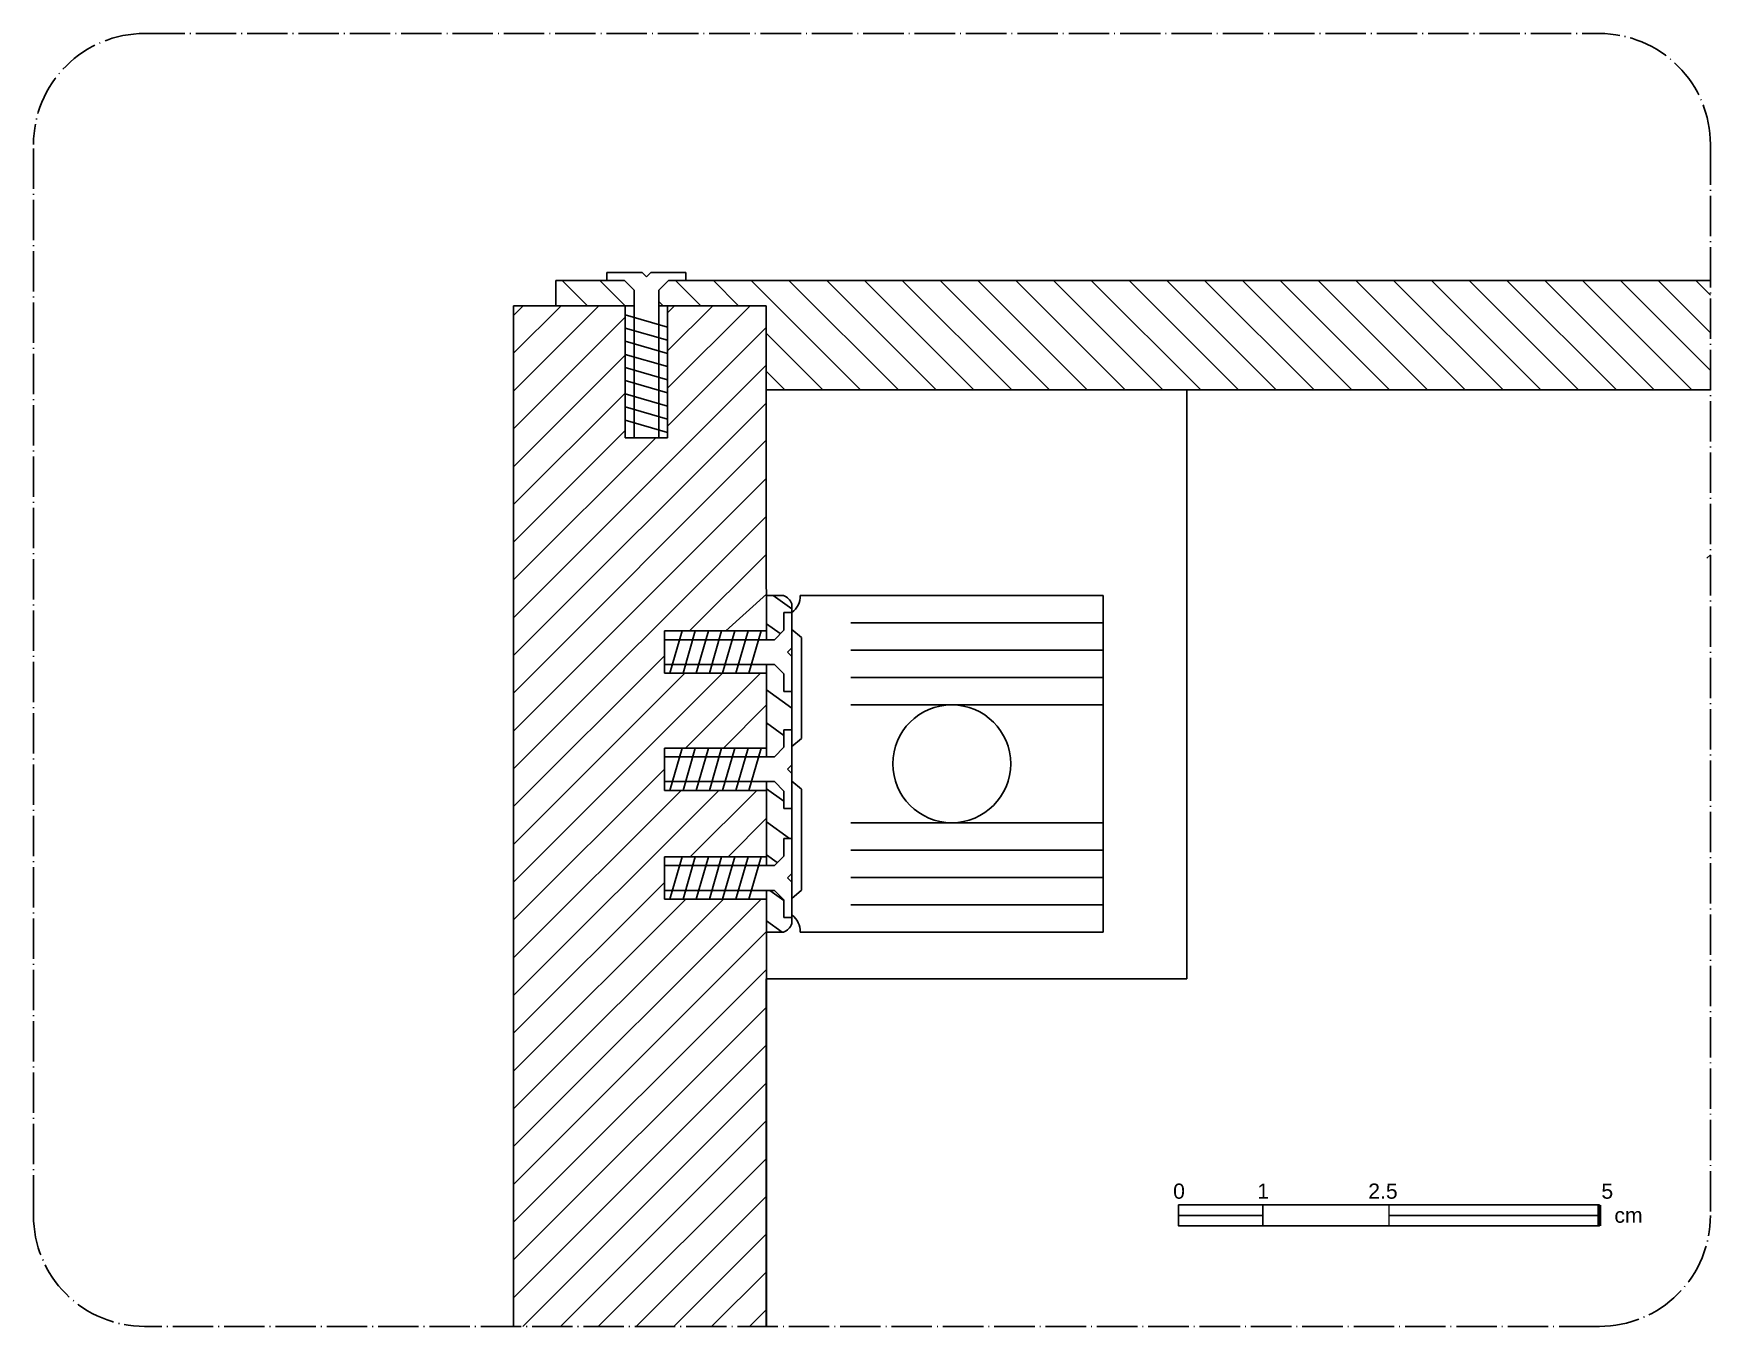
# Model space of a CAD drawing. Header units: millimetres. Extents: x -1061 to 8262, y 78 to 3828.
# Drawn here: x 5116.3 to 5315.6, y 1383 to 1536.7 of the extents above; entities that cross this region are included whole.
import ezdxf
from ezdxf.enums import TextEntityAlignment as Align

# ---------------------------------------------------------------- set-up
doc = ezdxf.new("R2010")
doc.units = ezdxf.units.MM
doc.linetypes.add('ACAD_ISO04W100', pattern=[30, 24, -3, 0, -3])
for name, color, linetype in [('A-ANNO-SYMB', 3, 'Continuous'), ('G-ANNO-TEXT', 3, 'Continuous'), ('G-ANNO-TTLB', 3, 'Continuous'), ('IF-DETL', 4, 'Continuous'), ('IF-FURN', 7, 'Continuous'), ('Layer1', 1, 'Continuous'), ('Layer2', 8, 'Continuous'), ('linee sezione', 3, 'ACAD_ISO04W100')]:
    doc.layers.add(name, color=color, linetype=linetype)
doc.styles.add('E-ARIAL', font='arial.ttf')

msp = doc.modelspace()

# ---------------------------------------------------------------- texts
at = {"layer": 'G-ANNO-TEXT', "style": 'E-ARIAL'}
msp.add_text('0', height=1.8, dxfattribs=at).set_placement((5252.42, 1400.03), align=Align.TOP_CENTER)
for s, p in [('1', (5261.72, 1398.23)), ('2.5', (5274.9, 1398.23))]:
    msp.add_text(s, height=1.8, dxfattribs=at).set_placement(p)
for s, p in [('5', (5304, 1398.23)), ('cm', (5307.5, 1395.37))]:
    msp.add_text(s, height=1.8, dxfattribs=at).set_placement(p, align=Align.RIGHT)

# ---------------------------------------------------------------- hatches: boundary and pattern name
at = {"layer": 'IF-DETL'}
h = msp.add_hatch(dxfattribs=at)
h.set_pattern_fill('ANSI31', color=256, angle=90)
h.set_pattern_definition([(135, (-1293.6433, -1224.6407), (-2.245064, -2.245064), [])])
h.paths.add_polyline_path([(5315.56, 1507.35), (5193.83, 1507.35), (5193.83, 1507.35), (5191.75, 1507.35), (5190.61, 1506.21), (5190.61, 1504.35), (5191.65, 1504.35), (5203.36, 1504.35), (5203.36, 1494.35), (5315.56, 1494.35)])
h.paths.add_polyline_path([(5187.67, 1506.21), (5186.53, 1507.35), (5178.36, 1507.35), (5178.36, 1505.85), (5178.36, 1504.35), (5186.62, 1504.35), (5187.67, 1504.35)])

# ---------------------------------------------------------------- linework, layer by layer
at = {"layer": 'A-ANNO-SYMB'}
for p, q in [((5252.37, 1396.24), (5262.37, 1396.24)), ((5277.37, 1396.24), (5302.37, 1396.24))]:
    msp.add_line(p, q, dxfattribs=at)
msp.add_lwpolyline([(5252.37, 1397.49), (5302.37, 1397.49), (5302.37, 1394.99), (5252.37, 1394.99)], close=True, dxfattribs=at)
at = {"layer": 'G-ANNO-TTLB'}
for points, const_width in [([(5252.37, 1394.99), (5252.37, 1397.49)], 0.18), ([(5262.37, 1397.49), (5262.37, 1394.99)], 0.18), ([(5277.37, 1397.49), (5277.37, 1394.99)], 0.18), ([(5302.37, 1397.49), (5302.37, 1394.99)], 0.48)]:
    msp.add_lwpolyline(points, dxfattribs=dict(at, const_width=const_width))
at = {"layer": 'IF-DETL', "linetype": 'Continuous'}
for p, q in [((5173.36, 1503.2), (5174.51, 1504.35)), ((5173.36, 1498.71), (5179, 1504.35)), ((5173.36, 1494.22), (5183.49, 1504.35)), ((5191.65, 1494.55), (5201.45, 1504.35)), ((5191.65, 1498.99), (5197.03, 1504.35)), ((5191.65, 1503.53), (5192.47, 1504.35)), ((5173.36, 1489.73), (5186.62, 1502.99)), ((5191.65, 1490.06), (5203.36, 1501.77)), ((5173.36, 1485.23), (5186.62, 1498.5)), ((5173.36, 1467.28), (5203.36, 1497.28)), ((5173.36, 1480.75), (5186.38, 1493.73)), ((5173.36, 1462.79), (5203.36, 1492.79)), ((5186.38, 1493.73), (5186.62, 1493.98)), ((5173.36, 1476.26), (5186.62, 1489.52)), ((5173.36, 1471.77), (5190.24, 1488.65)), ((5173.36, 1458.3), (5203.36, 1488.38)), ((5173.36, 1453.81), (5203.36, 1483.81)), ((5173.36, 1449.32), (5203.36, 1479.32)), ((5194.24, 1465.72), (5203.36, 1474.78)), ((5315.14, 1474.35), (5315.56, 1474.77)), ((5203.4, 1470.06), (5198.59, 1465.72)), ((5206.42, 1468.32), (5204.21, 1469.92)), ((5205.05, 1465.39), (5203.42, 1466.57)), ((5173.36, 1444.83), (5191.27, 1462.74)), ((5173.36, 1440.34), (5193.71, 1460.69)), ((5173.36, 1435.85), (5198.2, 1460.69)), ((5193.79, 1451.79), (5202.69, 1460.69)), ((5206.42, 1456.54), (5203.42, 1458.72)), ((5198.29, 1451.79), (5203.36, 1456.87)), ((5205.48, 1453.3), (5203.42, 1454.8)), ((5173.36, 1431.36), (5191.27, 1449.27)), ((5173.36, 1426.87), (5193.26, 1446.76)), ((5173.36, 1422.38), (5197.75, 1446.76)), ((5194.35, 1438.87), (5202.24, 1446.76)), ((5205.48, 1445.46), (5203.42, 1446.95)), ((5198.85, 1438.87), (5203.36, 1443.4)), ((5206.14, 1441.05), (5203.42, 1443.02)), ((5204.69, 1438.18), (5203.42, 1439.1)), ((5173.36, 1417.89), (5191.27, 1435.8)), ((5205.48, 1433.68), (5203.82, 1434.88)), ((5173.36, 1413.4), (5193.81, 1433.84)), ((5173.36, 1408.91), (5198.3, 1433.84)), ((5173.36, 1404.42), (5202.79, 1433.84)), ((5205.25, 1429.92), (5203.42, 1431.25)), ((5173.36, 1399.93), (5203.36, 1429.93)), ((5173.36, 1395.44), (5203.36, 1425.44)), ((5173.36, 1390.95), (5203.36, 1420.95)), ((5173.36, 1386.46), (5203.36, 1416.46)), ((5174.44, 1383.05), (5203.36, 1411.97)), ((5178.93, 1383.05), (5203.36, 1407.48)), ((5183.42, 1383.05), (5203.36, 1402.99)), ((5187.91, 1383.05), (5203.36, 1398.5)), ((5192.4, 1383.05), (5203.36, 1394.01)), ((5196.89, 1383.05), (5203.36, 1389.52)), ((5201.38, 1383.05), (5203.36, 1385.03))]:
    msp.add_line(p, q, dxfattribs=at)
at = {"layer": 'IF-FURN'}
for p, q in [((5173.36, 1504.35), (5173.36, 1383.05)), ((5173.36, 1504.35), (5186.62, 1504.35)), ((5186.62, 1504.35), (5186.62, 1488.65)), ((5191.65, 1488.65), (5191.65, 1504.35)), ((5191.65, 1504.35), (5203.36, 1504.35)), ((5203.36, 1504.35), (5203.36, 1474.35)), ((5203.36, 1493.73), (5203.36, 1504.35)), ((5186.62, 1488.65), (5191.65, 1488.65)), ((5203.42, 1466.94), (5203.36, 1474.35)), ((5203.25, 1469.92), (5203.25, 1469.92)), ((5203.42, 1469.92), (5203.42, 1465.72)), ((5203.42, 1469.92), (5203.42, 1469.92)), ((5203.42, 1465.72), (5191.27, 1465.72)), ((5191.27, 1465.72), (5191.27, 1460.69)), ((5191.27, 1460.69), (5203.42, 1460.69)), ((5203.42, 1460.69), (5203.42, 1451.79)), ((5203.42, 1451.79), (5191.27, 1451.79)), ((5191.27, 1451.79), (5191.27, 1446.76)), ((5202.77, 1451.79), (5203.42, 1451.79)), ((5191.27, 1446.76), (5203.42, 1446.76)), ((5203.42, 1446.76), (5203.42, 1438.87)), ((5203.42, 1438.87), (5191.27, 1438.87)), ((5191.27, 1438.87), (5191.27, 1433.84)), ((5191.27, 1433.84), (5203.42, 1433.84)), ((5203.42, 1433.84), (5203.4, 1383.05)), ((5203.42, 1433.84), (5203.42, 1429.92)), ((5205.42, 1429.92), (5203.42, 1429.92)), ((5203.36, 1383.05), (5203.36, 1424.35))]:
    msp.add_line(p, q, dxfattribs=at)
at = {"layer": 'Layer1'}
for q in [(5253.36, 1494.35), (5203.36, 1424.35)]:
    msp.add_line((5253.36, 1424.35), q, dxfattribs=at)
at = {"layer": 'Layer2'}
for p, q in [((5184.45, 1508.3), (5184.45, 1507.35)), ((5189.14, 1507.78), (5188.62, 1508.3)), ((5189.66, 1508.3), (5189.14, 1507.78)), ((5193.83, 1508.3), (5193.83, 1507.35)), ((5178.36, 1507.35), (5178.36, 1504.35)), ((5178.36, 1505.85), (5178.36, 1507.35)), ((5186.53, 1507.35), (5178.36, 1507.35)), ((5186.53, 1507.35), (5187.67, 1506.21)), ((5191.75, 1507.35), (5190.61, 1506.21)), ((5193.83, 1507.35), (5191.75, 1507.35)), ((5193.83, 1507.35), (5191.75, 1507.35)), ((5315.56, 1507.35), (5193.83, 1507.35)), ((5186.62, 1504.35), (5187.67, 1504.35)), ((5191.65, 1504.35), (5190.61, 1504.35)), ((5191.65, 1501.81), (5186.62, 1503.28)), ((5191.65, 1501.81), (5186.62, 1503.28)), ((5191.65, 1500.25), (5186.62, 1501.71)), ((5191.65, 1500.25), (5186.62, 1501.71)), ((5191.65, 1498.69), (5186.62, 1500.15)), ((5191.65, 1498.69), (5186.62, 1500.15)), ((5191.65, 1497.12), (5186.62, 1498.58)), ((5191.65, 1495.56), (5186.62, 1497.02)), ((5191.65, 1494), (5186.62, 1495.46)), ((5203.36, 1494.35), (5315.56, 1494.35)), ((5191.65, 1492.43), (5186.62, 1493.89)), ((5191.65, 1490.87), (5186.62, 1492.33)), ((5191.65, 1490.87), (5186.62, 1492.33)), ((5191.65, 1489.3), (5186.62, 1490.76)), ((5187.67, 1488.65), (5190.61, 1488.65)), ((5203.42, 1469.92), (5205.42, 1469.92)), ((5206.42, 1468.92), (5206.42, 1430.92)), ((5243.42, 1469.92), (5207.42, 1469.92)), ((5243.42, 1429.92), (5243.42, 1469.92)), ((5206.42, 1467.89), (5205.48, 1467.89)), ((5205.48, 1467.89), (5205.48, 1465.81)), ((5243.42, 1466.67), (5213.42, 1466.67)), ((5191.93, 1460.69), (5193.39, 1465.72)), ((5193.49, 1460.69), (5194.95, 1465.72)), ((5193.49, 1460.69), (5194.95, 1465.72)), ((5195.06, 1460.69), (5196.52, 1465.72)), ((5196.62, 1460.69), (5198.08, 1465.72)), ((5198.18, 1460.69), (5199.64, 1465.72)), ((5199.75, 1460.69), (5201.21, 1465.72)), ((5201.31, 1460.69), (5202.77, 1465.72)), ((5203.42, 1465.72), (5203.42, 1464.67)), ((5205.48, 1465.81), (5204.34, 1464.67)), ((5206.42, 1465.89), (5207.57, 1464.93)), ((5207.57, 1464.93), (5207.57, 1452.93)), ((5205.9, 1463.2), (5206.42, 1463.72)), ((5206.42, 1462.68), (5205.9, 1463.2)), ((5243.42, 1463.42), (5213.42, 1463.42)), ((5203.42, 1461.73), (5203.42, 1460.69)), ((5205.48, 1460.6), (5204.34, 1461.73)), ((5205.48, 1458.51), (5205.48, 1460.6)), ((5206.42, 1458.51), (5205.48, 1458.51)), ((5243.42, 1460.17), (5213.42, 1460.17)), ((5243.42, 1456.92), (5213.42, 1456.92)), ((5206.42, 1453.97), (5205.48, 1453.97)), ((5205.48, 1453.97), (5205.48, 1451.89)), ((5207.57, 1452.93), (5206.41, 1451.97)), ((5191.93, 1446.76), (5193.39, 1451.79)), ((5193.49, 1446.76), (5194.95, 1451.79)), ((5193.49, 1446.76), (5194.95, 1451.79)), ((5195.06, 1446.76), (5196.52, 1451.79)), ((5196.62, 1446.76), (5198.08, 1451.79)), ((5198.18, 1446.76), (5199.64, 1451.79)), ((5199.75, 1446.76), (5201.21, 1451.79)), ((5201.31, 1446.76), (5202.77, 1451.79)), ((5203.42, 1451.79), (5203.42, 1450.75)), ((5205.48, 1451.89), (5204.34, 1450.75)), ((5205.9, 1449.28), (5206.42, 1449.8)), ((5206.42, 1448.76), (5205.9, 1449.28)), ((5203.42, 1446.76), (5203.42, 1447.81)), ((5205.48, 1446.67), (5204.34, 1447.81)), ((5205.48, 1444.59), (5205.48, 1446.67)), ((5207.57, 1446.89), (5206.41, 1447.85)), ((5207.57, 1434.89), (5207.57, 1446.89)), ((5206.42, 1444.59), (5205.48, 1444.59)), ((5243.42, 1442.92), (5213.42, 1442.92)), ((5206.42, 1441.05), (5205.48, 1441.05)), ((5205.48, 1441.05), (5205.48, 1438.96)), ((5191.93, 1433.84), (5193.39, 1438.87)), ((5193.49, 1433.84), (5194.95, 1438.87)), ((5193.49, 1433.84), (5194.95, 1438.87)), ((5195.06, 1433.84), (5196.52, 1438.87)), ((5196.62, 1433.84), (5198.08, 1438.87)), ((5198.18, 1433.84), (5199.64, 1438.87)), ((5199.75, 1433.84), (5201.21, 1438.87)), ((5201.31, 1433.84), (5202.77, 1438.87)), ((5203.42, 1438.87), (5203.42, 1437.83)), ((5205.48, 1438.96), (5204.34, 1437.83)), ((5243.42, 1439.67), (5213.42, 1439.67)), ((5205.9, 1436.36), (5206.42, 1436.88)), ((5203.42, 1433.84), (5203.42, 1434.88)), ((5205.48, 1433.75), (5204.34, 1434.88)), ((5206.42, 1435.84), (5205.9, 1436.36)), ((5206.42, 1433.92), (5207.57, 1434.89)), ((5243.42, 1436.42), (5213.42, 1436.42)), ((5205.48, 1431.66), (5205.48, 1433.75)), ((5243.42, 1433.17), (5213.42, 1433.17)), ((5206.42, 1431.66), (5205.48, 1431.66)), ((5205.42, 1429.92), (5203.42, 1429.92)), ((5207.42, 1429.92), (5243.42, 1429.92))]:
    msp.add_line(p, q, dxfattribs=at)
for points in [[(5188.62, 1508.3), (5184.45, 1508.3)], [(5193.83, 1508.3), (5189.66, 1508.3)], [(5187.67, 1506.21), (5187.67, 1488.65)], [(5187.67, 1506.21), (5187.67, 1488.65)], [(5190.61, 1488.65), (5190.61, 1506.21)], [(5190.61, 1488.65), (5190.61, 1506.21)], [(5204.34, 1464.67), (5191.27, 1464.67)], [(5191.27, 1461.73), (5204.34, 1461.73)], [(5204.34, 1450.75), (5191.27, 1450.75)], [(5191.27, 1447.81), (5204.34, 1447.81)], [(5204.34, 1437.83), (5191.27, 1437.83)], [(5191.27, 1434.88), (5204.34, 1434.88)]]:
    msp.add_lwpolyline(points, dxfattribs=at)
msp.add_circle((5225.42, 1449.92), 7, dxfattribs=at)
for centre, radius, start, end in [((5204.92, 1468.42), 1.58, 18.4349, 71.5651), ((5204.94, 1469.88), 2.48, 306.6335, 0.9247), ((5204.92, 1431.42), 1.58, 288.4349, 341.5651), ((5204.94, 1429.96), 2.48, 359.0753, 52.2054)]:
    msp.add_arc(centre, radius, start, end, dxfattribs=at)
at = {"layer": 'linee sezione', "ltscale": 0.2}
msp.add_lwpolyline([(5129.51, 1536.71), (5302.37, 1536.71, -0.414214), (5315.56, 1523.52), (5315.56, 1396.24, -0.414214), (5302.37, 1383.05), (5129.51, 1383.05, -0.414214), (5116.32, 1396.24), (5116.32, 1523.52, -0.414214)], format="xyb", close=True, dxfattribs=at)

msp.set_redraw_order([(e.dxf.handle, doc.entitydb.next_handle()) for e in msp.query("TEXT MTEXT ATTDEF DIMENSION ARC_DIMENSION")])  # texts and dimensions are drawn at this point

doc.saveas('drawing.dxf')
